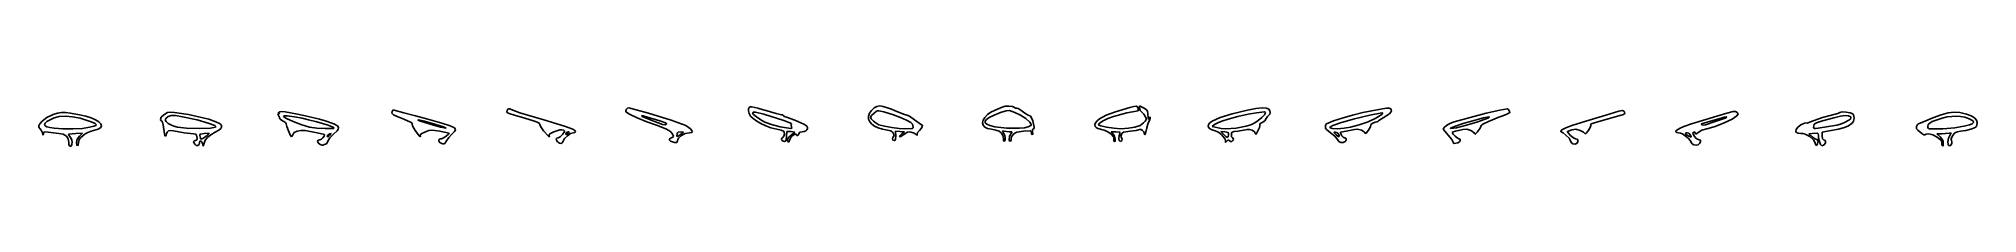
# Model space of a CAD drawing. Extents: x 11 to 695, y 9 to 24.
import ezdxf

# ---------------------------------------------------------------- set-up
doc = ezdxf.new("R2010")
doc.units = 0

msp = doc.modelspace()

# ---------------------------------------------------------------- linework, layer by layer
at = {"layer": 'Layer 1'}
for p, q in [((16.051399, 20.542265), (13.866954, 19.506376)), ((17.645619, 21.061444), (16.051399, 20.542265)), ((19.048116, 21.305853), (17.645619, 21.061444)), ((20.495658, 21.294939), (19.048116, 21.305853)), ((22.225014, 21.048149), (20.495658, 21.294939)), ((25.366502, 20.471709), (22.225014, 21.048149)), ((56.44448, 21.227713), (55.108554, 20.435522)), ((57.351356, 21.374816), (56.44448, 21.227713)), ((58.904445, 21.300694), (57.351356, 21.374816)), ((63.852818, 20.498168), (58.904445, 21.300694)), ((95.647994, 20.705248), (95.388658, 20.26088)), ((95.695266, 21.270752), (95.404974, 20.986104)), ((95.404974, 20.986104), (95.602838, 21.031921)), ((95.602838, 21.031921), (95.952441, 21.148514)), ((95.952441, 21.148514), (95.647994, 20.705248)), ((96.07464, 21.502565), (95.695266, 21.270752)), ((96.534481, 21.606552), (96.07464, 21.502565)), ((97.988323, 21.454196), (96.534481, 21.606552)), ((102.30562, 20.632929), (97.988323, 21.454196)), ((105.657011, 19.975703), (102.30562, 20.632929)), ((135.675597, 21.653516), (135.635683, 21.046192)), ((135.635683, 21.046192), (136.169618, 20.470783)), ((135.99636, 22.043203), (135.675597, 21.653516)), ((136.463703, 22.053213), (135.99636, 22.043203)), ((139.85778, 21.140929), (136.463703, 22.053213)), ((143.933424, 20.103409), (139.85778, 21.140929)), ((176.238717, 21.989713), (176.145704, 21.488702)), ((176.145704, 21.488702), (176.439183, 21.11403)), ((176.485512, 22.370261), (176.238717, 21.989713)), ((176.439183, 21.11403), (177.28736, 20.758011)), ((176.830634, 22.551777), (176.485512, 22.370261)), ((177.230458, 22.525197), (176.830634, 22.551777)), ((177.641362, 22.28146), (177.230458, 22.525197)), ((177.28736, 20.758011), (178.858446, 20.312959)), ((180.798725, 21.185026), (177.641362, 22.28146)), ((189.265397, 18.619625), (180.798725, 21.185026)), ((218.382282, 22.416927), (218.148214, 21.945748)), ((218.148214, 21.945748), (218.184021, 21.534629)), ((218.184021, 21.534629), (219.467284, 20.69084)), ((218.733798, 22.779583), (218.382282, 22.416927)), ((219.197596, 22.879772), (218.733798, 22.779583)), ((221.772126, 22.214433), (219.197596, 22.879772)), ((219.467284, 20.69084), (222.194842, 19.38727)), ((226.130698, 20.959601), (221.772126, 22.214433)), ((234.115828, 18.537031), (226.130698, 20.959601)), ((261.477598, 22.592037), (261.408498, 21.825671)), ((261.408498, 21.825671), (261.61158, 20.932345)), ((261.643801, 23.048047), (261.477598, 22.592037)), ((261.61158, 20.932345), (262.19376, 20.009625)), ((262.010833, 23.234242), (261.643801, 23.048047)), ((262.612353, 23.249086), (262.010833, 23.234242)), ((264.759889, 22.740777), (262.612353, 23.249086)), ((262.81961, 21.135638), (263.119141, 21.329886)), ((263.238313, 20.550484), (262.81961, 21.135638)), ((263.119141, 21.329886), (263.956437, 21.312468)), ((264.304717, 19.668037), (263.238313, 20.550484)), ((263.956437, 21.312468), (266.876557, 20.683376)), ((266.608446, 22.205613), (264.759889, 22.740777)), ((267.137613, 22.06803), (266.608446, 22.205613)), ((266.876557, 20.683376), (273.897368, 18.46943)), ((271.239407, 20.857516), (267.137613, 22.06803)), ((273.109439, 20.461126), (271.239407, 20.857516)), ((304.113564, 20.980811), (303.78703, 19.9465)), ((304.817125, 22.014055), (304.113564, 20.980811)), ((305.804683, 22.923252), (304.817125, 22.014055)), ((304.824093, 20.216078), (305.729409, 21.06861)), ((305.729409, 21.06861), (306.55976, 21.712722)), ((306.66921, 23.389536), (305.804683, 22.923252)), ((306.55976, 21.712722), (306.942533, 21.856376)), ((307.773758, 23.58815), (306.66921, 23.389536)), ((306.942533, 21.856376), (307.438001, 21.867784)), ((307.438001, 21.867784), (309.169921, 21.453926)), ((308.913363, 23.361314), (307.773758, 23.58815)), ((311.150196, 22.646586), (308.913363, 23.361314)), ((309.169921, 21.453926), (312.561308, 20.391276)), ((311.855752, 22.406697), (311.150196, 22.646586)), ((312.914086, 21.973838), (311.855752, 22.406697)), ((316.137507, 20.653258), (312.914086, 21.973838)), ((317.312522, 20.366934), (316.137507, 20.653258)), ((346.92214, 21.365206), (345.706708, 20.496079)), ((348.419428, 22.079671), (346.92214, 21.365206)), ((348.12073, 20.355315), (350.32853, 21.214572)), ((350.980596, 23.159172), (348.419428, 22.079671)), ((350.32853, 21.214572), (352.336636, 21.828692)), ((351.997672, 23.430618), (350.980596, 23.159172)), ((353.304036, 23.490298), (351.997672, 23.430618)), ((352.336636, 21.828692), (353.483556, 21.96643)), ((354.527917, 23.35002), (353.304036, 23.490298)), ((353.483556, 21.96643), (355.389263, 21.278865)), ((355.29754, 23.021589), (354.527917, 23.35002)), ((355.692564, 22.793341), (355.29754, 23.021589)), ((355.389263, 21.278865), (357.377371, 20.336761)), ((356.096583, 22.790519), (355.692564, 22.793341)), ((356.593911, 22.717803), (356.096583, 22.790519)), ((357.213478, 22.32203), (356.593911, 22.717803)), ((359.258532, 20.767117), (357.213478, 22.32203)), ((360.112056, 20.286209), (359.258532, 20.767117)), ((390.878024, 21.498293), (387.614265, 20.299868)), ((390.172468, 19.883981), (394.933604, 21.137931)), ((395.993305, 23.04205), (390.878024, 21.498293)), ((394.933604, 21.137931), (398.879029, 21.872238)), ((397.374949, 23.406899), (395.993305, 23.04205)), ((398.246145, 23.475349), (397.374949, 23.406899)), ((398.7247, 23.232252), (398.246145, 23.475349)), ((398.928418, 22.662461), (398.7247, 23.232252)), ((398.879029, 21.872238), (398.928418, 22.662461)), ((400.755808, 22.889297), (399.344696, 23.624839)), ((399.344696, 23.624839), (399.344696, 22.756652)), ((399.344696, 22.756652), (399.575236, 21.973838)), ((399.575236, 21.973838), (400.19101, 21.333899)), ((400.19101, 21.333899), (400.918571, 20.628607)), ((401.76343, 22.250725), (400.755808, 22.889297)), ((400.918571, 20.628607), (401.479708, 19.71112)), ((402.204314, 21.748413), (401.76343, 22.250725)), ((402.320378, 20.813904), (402.204314, 21.748413)), ((402.484067, 19.402792), (402.320378, 20.813904)), ((432.062844, 20.767244), (427.905823, 19.454518)), ((437.44472, 22.07438), (432.062844, 20.767244)), ((434.111321, 19.848703), (437.756609, 20.666134)), ((440.378808, 22.629305), (437.44472, 22.07438)), ((437.756609, 20.666134), (440.619722, 21.144104)), ((442.622795, 22.872849), (440.378808, 22.629305)), ((440.619722, 21.144104), (443.53014, 21.472541)), ((444.180189, 22.805176), (442.622795, 22.872849)), ((443.794724, 21.179029), (443.438192, 20.448966)), ((443.53014, 21.472541), (443.717069, 21.405689)), ((443.717069, 21.405689), (443.794724, 21.179029)), ((445.054494, 22.426452), (444.180189, 22.805176)), ((445.012866, 20.32707), (445.40181, 20.672313)), ((445.425369, 21.854395), (445.054494, 22.426452)), ((445.40181, 20.672313), (445.540225, 21.225552)), ((445.540225, 21.225552), (445.425369, 21.854395)), ((478.241826, 21.232734), (474.564065, 20.330554)), ((481.365581, 21.848602), (478.241826, 21.232734)), ((480.660025, 20.30802), (484.925905, 21.090482)), ((485.06975, 22.549572), (481.365581, 21.848602)), ((484.893361, 20.597651), (482.809694, 19.305602)), ((485.298405, 20.993325), (484.893361, 20.597651)), ((484.925905, 21.090482), (485.298405, 20.993325)), ((486.499443, 22.822473), (485.06975, 22.549572)), ((485.334333, 19.407731), (487.623113, 20.805349)), ((487.487117, 22.807144), (486.499443, 22.822473)), ((488.059858, 22.497928), (487.487117, 22.807144)), ((487.623113, 20.805349), (488.102588, 21.352618)), ((488.244752, 21.889171), (488.059858, 22.497928)), ((488.102588, 21.352618), (488.244752, 21.889171)), ((521.758662, 20.959249), (516.026108, 19.537377)), ((526.521165, 22.029224), (521.758662, 20.959249)), ((529.101119, 22.500403), (526.521165, 22.029224)), ((527.555863, 20.108348), (529.019892, 20.626932)), ((529.019892, 20.626932), (529.985754, 21.179206)), ((529.567976, 22.327129), (529.101119, 22.500403)), ((529.8782, 21.861655), (529.567976, 22.327129)), ((530.040307, 21.467017), (529.8782, 21.861655)), ((529.985754, 21.179206), (530.040307, 21.467017)), ((568.501747, 21.679974), (563.915633, 20.27874)), ((569.740439, 21.9674), (568.501747, 21.679974)), ((570.069801, 21.868986), (569.740439, 21.9674)), ((570.342543, 21.603421), (570.069801, 21.868986)), ((570.114042, 20.507053), (570.545743, 20.776951)), ((570.613112, 21.131382), (570.342543, 21.603421)), ((570.545743, 20.776951), (570.613112, 21.131382)), ((606.601771, 21.000876), (603.073991, 19.928431)), ((608.894828, 21.606243), (606.601771, 21.000876)), ((609.666221, 21.565233), (608.894828, 21.606243)), ((610.282304, 21.285568), (609.666221, 21.565233)), ((610.105915, 20.08189), (610.577888, 20.782022)), ((610.521195, 21.025411), (610.282304, 21.285568)), ((610.577888, 20.782022), (610.521195, 21.025411)), ((645.762246, 20.95431), (640.411177, 19.466072)), ((646.521071, 21.280629), (645.762246, 20.95431)), ((647.310318, 21.445547), (646.521071, 21.280629)), ((648.705958, 21.385537), (647.310318, 21.445547)), ((650.139631, 21.158243), (648.705958, 21.385537)), ((651.04298, 20.821312), (650.139631, 21.158243)), ((651.480507, 20.116991), (651.04298, 20.821312)), ((684.742815, 21.10499), (682.272652, 20.437843)), ((686.821195, 21.357799), (684.742815, 21.10499)), ((688.847188, 21.204606), (686.821195, 21.357799)), ((691.160188, 20.653743), (688.847188, 21.204606)), ((692.834164, 20.052482), (691.160188, 20.653743)), ((11.422974, 17.285964), (11.016728, 16.561121)), ((11.016728, 16.561121), (11.025349, 16.024331)), ((11.025349, 16.024331), (11.433888, 15.628067)), ((12.259035, 18.246386), (11.422974, 17.285964)), ((11.433888, 15.628067), (11.889015, 15.066048)), ((11.889015, 15.066048), (12.284083, 14.111122)), ((13.866954, 19.506376), (12.259035, 18.246386)), ((12.284083, 14.111122), (12.569039, 13.309963)), ((12.569039, 13.309963), (12.668258, 13.70578)), ((12.668258, 13.70578), (12.725199, 14.160307)), ((12.725199, 14.160307), (12.939897, 14.381041)), ((12.939897, 14.381041), (14.375703, 14.309383)), ((13.034927, 17.024142), (13.256373, 17.52557)), ((13.2407, 16.587587), (13.034927, 17.024142)), ((13.873706, 16.216793), (13.2407, 16.587587)), ((13.256373, 17.52557), (13.905026, 18.090981)), ((14.933956, 15.91265), (13.873706, 16.216793)), ((13.905026, 18.090981), (16.483905, 19.4102)), ((14.375703, 14.309383), (18.046359, 13.891341)), ((16.421463, 15.676045), (14.933956, 15.91265)), ((19.565062, 15.465993), (16.421463, 15.676045)), ((16.483905, 19.4102), (18.228513, 19.861436)), ((18.046359, 13.891341), (19.659001, 13.562492)), ((18.228513, 19.861436), (20.425758, 19.982406)), ((23.143075, 15.467245), (19.565062, 15.465993)), ((20.425758, 19.982406), (22.926083, 19.775822)), ((21.550855, 13.549852), (24.098971, 13.810908)), ((22.926083, 19.775822), (25.579933, 19.244395)), ((26.486864, 15.660914), (23.143075, 15.467245)), ((24.098971, 13.810908), (26.502094, 13.932264)), ((27.579532, 19.974888), (25.366502, 20.471709)), ((26.502094, 13.932264), (25.421888, 12.897213)), ((25.579933, 19.244395), (29.506043, 17.956138)), ((28.927796, 16.028118), (26.486864, 15.660914)), ((27.357228, 13.668738), (28.277185, 14.232786)), ((29.485962, 19.369592), (27.579532, 19.974888)), ((28.277185, 14.232786), (29.473896, 14.619828)), ((30.427102, 16.378073), (28.927796, 16.028118)), ((29.473896, 14.619828), (32.014603, 15.360309)), ((31.041663, 18.689758), (29.485962, 19.369592)), ((29.506043, 17.956138), (30.869833, 17.332647)), ((31.11233, 16.620211), (30.427102, 16.378073)), ((30.869833, 17.332647), (31.397242, 16.899127)), ((32.202502, 17.969323), (31.041663, 18.689758)), ((31.397242, 16.899127), (31.11233, 16.620211)), ((32.014603, 15.360309), (32.87453, 15.903779)), ((32.924347, 17.242223), (32.202502, 17.969323)), ((32.87453, 15.903779), (33.163067, 16.542396)), ((33.163067, 16.542396), (32.924347, 17.242223)), ((54.225859, 19.550033), (53.932657, 18.764754)), ((53.932657, 18.764754), (54.049696, 18.470166)), ((54.049696, 18.470166), (54.365206, 18.273197)), ((55.108554, 20.435522), (54.225859, 19.550033)), ((54.365206, 18.273197), (54.678341, 17.822258)), ((54.678341, 17.822258), (54.882732, 16.920999)), ((54.882732, 16.920999), (55.326482, 13.692771)), ((55.326482, 13.692771), (55.539908, 13.012224)), ((55.557905, 18.669719), (55.807716, 19.167136)), ((55.984105, 18.045302), (55.557905, 18.669719)), ((55.807716, 19.167136), (56.701986, 19.895728)), ((56.717243, 17.405916), (55.984105, 18.045302)), ((55.994732, 13.2107), (56.091702, 13.694138)), ((56.091702, 13.694138), (56.294423, 14.323902)), ((56.294423, 14.323902), (56.842193, 14.748415)), ((56.701986, 19.895728), (57.733972, 20.211932)), ((57.600726, 16.874156), (56.717243, 17.405916)), ((56.842193, 14.748415), (57.644427, 14.927131)), ((58.661307, 16.444444), (57.600726, 16.874156)), ((57.644427, 14.927131), (58.610537, 14.8195)), ((57.733972, 20.211932), (59.284938, 20.153818)), ((58.610537, 14.8195), (62.289703, 14.115355)), ((59.925737, 16.111197), (58.661307, 16.444444)), ((59.284938, 20.153818), (61.73615, 19.759451)), ((63.173153, 15.711775), (59.925737, 16.111197)), ((61.73615, 19.759451), (66.868717, 18.720652)), ((62.289703, 14.115355), (65.569083, 13.758344)), ((67.556987, 15.631242), (63.173153, 15.711775)), ((68.491805, 19.531071), (63.852818, 20.498168)), ((65.569083, 13.758344), (66.391938, 13.630197)), ((66.868717, 18.720652), (70.821242, 17.541888)), ((71.604475, 15.761605), (67.556987, 15.631242)), ((68.058858, 13.630859), (69.379085, 13.826077)), ((70.971525, 18.859514), (68.491805, 19.531071)), ((69.379085, 13.826077), (71.084767, 13.934733)), ((71.084767, 13.934733), (70.379211, 13.16603)), ((70.821242, 17.541888), (73.103914, 16.639206)), ((73.537434, 17.99077), (70.971525, 18.859514)), ((73.409221, 16.071686), (71.604475, 15.761605)), ((71.732936, 13.378529), (73.29598, 14.319967)), ((73.103914, 16.639206), (73.512031, 16.318408)), ((73.29598, 14.319967), (74.535862, 15.062564)), ((73.512031, 16.318408), (73.409221, 16.071686)), ((74.990637, 17.244628), (73.537434, 17.99077)), ((74.535862, 15.062564), (75.210858, 15.62207)), ((75.350906, 16.878621), (74.990637, 17.244628)), ((75.210858, 15.62207), (75.440644, 16.082906)), ((75.494117, 16.496568), (75.350906, 16.878621)), ((75.440644, 16.082906), (75.494117, 16.496568)), ((95.388658, 20.26088), (95.559799, 20.108348)), ((95.559799, 20.108348), (95.839332, 19.902458)), ((95.839332, 19.902458), (95.955616, 19.407378)), ((95.955616, 19.407378), (96.033382, 19.067477)), ((96.033382, 19.067477), (96.267384, 18.750858)), ((96.267384, 18.750858), (97.208331, 18.183238)), ((97.208331, 18.183238), (98.064567, 17.681059)), ((97.366728, 19.966884), (97.712351, 20.095571)), ((97.638494, 19.638958), (97.366728, 19.966884)), ((98.380391, 19.174925), (97.638494, 19.638958)), ((97.712351, 20.095571), (98.615121, 20.089386)), ((98.064567, 17.681059), (98.364384, 17.208513)), ((98.364384, 17.208513), (98.555088, 16.271143)), ((100.834183, 18.023298), (98.380391, 19.174925)), ((98.555088, 16.271143), (99.115316, 14.747225)), ((98.615121, 20.089386), (101.287503, 19.722409)), ((99.115316, 14.747225), (99.762129, 13.326825)), ((100.645094, 13.410152), (100.836356, 13.813226)), ((103.847304, 16.881526), (100.834183, 18.023298)), ((100.836356, 13.813226), (101.173081, 14.166778)), ((101.173081, 14.166778), (102.195641, 14.696689)), ((101.287503, 19.722409), (103.893121, 19.224639)), ((102.195641, 14.696689), (103.538215, 14.942636)), ((103.538215, 14.942636), (105.026244, 14.84737)), ((106.538956, 16.119134), (103.847304, 16.881526)), ((103.893121, 19.224639), (106.186178, 18.708878)), ((105.026244, 14.84737), (109.272985, 14.086075)), ((110.066736, 18.873625), (105.657011, 19.975703)), ((106.186178, 18.708878), (109.162213, 17.955344)), ((109.161408, 15.756396), (106.538956, 16.119134)), ((112.080657, 15.563818), (109.161408, 15.756396)), ((109.162213, 17.955344), (113.117119, 16.762513)), ((109.272985, 14.086075), (111.830626, 13.542091)), ((112.042293, 18.364566), (110.066736, 18.873625)), ((115.1291, 17.308702), (112.042293, 18.364566)), ((114.39917, 15.572786), (112.080657, 15.563818)), ((113.117119, 16.762513), (114.559518, 16.201552)), ((113.124042, 13.365349), (113.702466, 13.706838)), ((114.232162, 13.815185), (113.594516, 13.17873)), ((113.702466, 13.706838), (114.232162, 13.815185)), ((115.05267, 15.662658), (114.39917, 15.572786)), ((114.559518, 16.201552), (115.219411, 15.814687)), ((115.010214, 13.581955), (116.324191, 14.820889)), ((115.219411, 15.814687), (115.05267, 15.662658)), ((116.380525, 16.586102), (115.1291, 17.308702)), ((116.324191, 14.820889), (116.659144, 15.332869)), ((116.686922, 16.203206), (116.380525, 16.586102)), ((116.659144, 15.332869), (116.779925, 15.789552)), ((116.779925, 15.789552), (116.686922, 16.203206)), ((136.169618, 20.470783), (137.48639, 19.784977)), ((137.48639, 19.784977), (139.794985, 18.846461)), ((139.794985, 18.846461), (142.134565, 17.822832)), ((142.134565, 17.822832), (142.730523, 17.461515)), ((142.831346, 17.259313), (142.729569, 17.019413)), ((142.729569, 17.019413), (142.852159, 16.55164)), ((142.730523, 17.461515), (142.831346, 17.259313)), ((142.852159, 16.55164), (143.794782, 14.872417)), ((143.794782, 14.872417), (145.329455, 12.853468)), ((148.343149, 18.904317), (143.933424, 20.103409)), ((144.81409, 18.583774), (145.065224, 18.665045)), ((145.344536, 18.283427), (144.81409, 18.583774)), ((145.065224, 18.665045), (147.133826, 18.204758)), ((150.283428, 16.762601), (145.344536, 18.283427)), ((145.647578, 13.411999), (145.971996, 13.707412)), ((145.971996, 13.707412), (147.410051, 14.414158)), ((147.133826, 18.204758), (150.812595, 17.118202)), ((147.410051, 14.414158), (148.60265, 14.854387)), ((153.209562, 17.537203), (148.343149, 18.904317)), ((148.60265, 14.854387), (149.554677, 15.027154)), ((149.554677, 15.027154), (150.719296, 14.953661)), ((152.752521, 16.10079), (150.283428, 16.762601)), ((150.719296, 14.953661), (152.549674, 14.655106)), ((150.812595, 17.118202), (153.770683, 16.19679)), ((152.549674, 14.655106), (155.827687, 13.976008)), ((154.792284, 15.679926), (152.752521, 16.10079)), ((156.172131, 16.561871), (153.209562, 17.537203)), ((153.770683, 16.19679), (154.574129, 15.869483)), ((154.574129, 15.869483), (154.792284, 15.679926)), ((155.827687, 13.976008), (155.602692, 13.554025)), ((157.645558, 15.81752), (156.172131, 16.561871)), ((156.741382, 13.586894), (157.66178, 14.536572)), ((157.953437, 15.481713), (157.645558, 15.81752)), ((157.66178, 14.536572), (158.044544, 15.14335)), ((158.044544, 15.14335), (157.953437, 15.481713)), ((178.858446, 20.312959), (182.562615, 19.239103)), ((182.562615, 19.239103), (185.967628, 18.14408)), ((185.967628, 18.14408), (187.40317, 17.564069)), ((187.40317, 17.564069), (187.733723, 17.304441)), ((187.733723, 17.304441), (187.791491, 17.073752)), ((187.791491, 17.073752), (188.105639, 16.209446)), ((188.105639, 16.209446), (189.099239, 14.753531)), ((189.099239, 14.753531), (190.807213, 12.863038)), ((196.497346, 16.394654), (189.265397, 18.619625)), ((191.109346, 13.435519), (191.35252, 13.730563)), ((191.35252, 13.730563), (192.689107, 14.427211)), ((192.689107, 14.427211), (194.830161, 15.116098)), ((194.830161, 15.116098), (195.587041, 15.135534)), ((195.587041, 15.135534), (196.280388, 14.959906)), ((196.544795, 14.564045), (195.868343, 13.548794)), ((196.280388, 14.959906), (196.520508, 14.806343)), ((199.420156, 15.373141), (196.497346, 16.394654)), ((196.520508, 14.806343), (196.544795, 14.564045)), ((196.987928, 13.561009), (197.075196, 13.934733)), ((197.782516, 13.934733), (197.062849, 13.405566)), ((197.075196, 13.934733), (197.370472, 14.308457)), ((197.370472, 14.308457), (197.794863, 14.4639)), ((197.532353, 13.013409), (198.670751, 13.793164)), ((198.128944, 14.371428), (197.782516, 13.934733)), ((197.794863, 14.4639), (198.128944, 14.371428)), ((198.670751, 13.793164), (199.634954, 14.111122)), ((200.140016, 14.943827), (199.420156, 15.373141)), ((199.634954, 14.111122), (200.159623, 14.243811)), ((200.377904, 14.563031), (200.140016, 14.943827)), ((200.159623, 14.243811), (200.377904, 14.563031)), ((222.194842, 19.38727), (225.614418, 17.958287)), ((223.961665, 19.813398), (223.634, 20.105482)), ((223.634, 20.105482), (224.287014, 20.055922)), ((225.336947, 19.229578), (223.961665, 19.813398)), ((224.287014, 20.055922), (225.853767, 19.614812)), ((228.070977, 18.139141), (225.336947, 19.229578)), ((225.614418, 17.958287), (228.973736, 16.73826)), ((225.853767, 19.614812), (230.099803, 18.328583)), ((231.100017, 17.02498), (228.070977, 18.139141)), ((228.973736, 16.73826), (232.305151, 15.491586)), ((230.099803, 18.328583), (232.166685, 17.613149)), ((231.992204, 16.914979), (231.100017, 17.02498)), ((232.474352, 17.101974), (231.992204, 16.914979)), ((232.166685, 17.613149), (232.509878, 17.347805)), ((232.305151, 15.491586), (233.31183, 14.947112)), ((232.509878, 17.347805), (232.474352, 17.101974)), ((233.31183, 14.947112), (233.980008, 14.408161)), ((233.980008, 14.408161), (234.642509, 13.582506)), ((239.359873, 16.686754), (234.115828, 18.537031)), ((236.125654, 13.056663), (236.244843, 13.704369)), ((236.244843, 13.704369), (236.39371, 14.09318)), ((236.39371, 14.09318), (236.62139, 14.320628)), ((236.62139, 14.320628), (237.501438, 14.394756)), ((238.549189, 14.287511), (237.427355, 13.462716)), ((237.501438, 14.394756), (238.549189, 14.287511)), ((237.781677, 13.131149), (239.143306, 13.834406)), ((239.143306, 13.834406), (240.571313, 14.111122)), ((240.969158, 15.530612), (239.359873, 16.686754)), ((240.571313, 14.111122), (241.335165, 14.219116)), ((241.468174, 14.951715), (240.969158, 15.530612)), ((241.335165, 14.219116), (241.65293, 14.478717)), ((241.65293, 14.478717), (241.468174, 14.951715)), ((262.19376, 20.009625), (263.114441, 19.083945)), ((263.114441, 19.083945), (264.333028, 18.181739)), ((265.734262, 18.69927), (264.304717, 19.668037)), ((264.333028, 18.181739), (265.808921, 17.32944)), ((267.242388, 17.855155), (265.734262, 18.69927)), ((265.808921, 17.32944), (267.501525, 16.553481)), ((269.598239, 16.99323), (267.242388, 17.855155)), ((267.501525, 16.553481), (269.370243, 15.880297)), ((269.370243, 15.880297), (271.374476, 15.33632)), ((272.595441, 16.227084), (269.598239, 16.99323)), ((271.374476, 15.33632), (272.912522, 14.963599)), ((276.397021, 15.560819), (272.595441, 16.227084)), ((272.912522, 14.963599), (273.728917, 14.656958)), ((273.565933, 20.370418), (273.109439, 20.461126)), ((273.755728, 20.152445), (273.565933, 20.370418)), ((273.728917, 14.656958), (274.051598, 14.27954)), ((274.068245, 19.872031), (273.755728, 20.152445)), ((273.897368, 18.46943), (275.978692, 17.633886)), ((274.108506, 13.694491), (273.956767, 12.911148)), ((274.051598, 14.27954), (274.108506, 13.694491)), ((274.819706, 19.631039), (274.068245, 19.872031)), ((274.814062, 12.838299), (274.993273, 14.525636)), ((277.730125, 18.557536), (274.819706, 19.631039)), ((274.993273, 14.525636), (275.499025, 14.590459)), ((275.499025, 14.590459), (276.463299, 14.494944)), ((275.978692, 17.633886), (276.494644, 17.344598)), ((276.777961, 15.709708), (276.397021, 15.560819)), ((276.597002, 17.164063), (276.437105, 16.743948)), ((276.437105, 16.743948), (276.60688, 16.173815)), ((277.754467, 14.285042), (276.460477, 13.298321)), ((276.463299, 14.494944), (277.754467, 14.285042)), ((276.494644, 17.344598), (276.597002, 17.164063)), ((276.60688, 16.173815), (276.777961, 15.709708)), ((280.899482, 17.157007), (277.730125, 18.557536)), ((278.953735, 13.288378), (279.149704, 13.758344)), ((279.149704, 13.758344), (279.529866, 14.298844)), ((279.529866, 14.298844), (280.354793, 14.4639)), ((280.354793, 14.4639), (281.09235, 14.545616)), ((281.548905, 16.803266), (280.899482, 17.157007)), ((281.09235, 14.545616), (281.652355, 14.768116)), ((281.979601, 16.386463), (281.548905, 16.803266)), ((281.652355, 14.768116), (282.027945, 15.097425)), ((282.19843, 15.940572), (281.979601, 16.386463)), ((282.027945, 15.097425), (282.212258, 15.499568)), ((282.212258, 15.499568), (282.19843, 15.940572)), ((303.78703, 19.9465), (303.819759, 18.941012)), ((303.819759, 18.941012), (304.193987, 17.994238)), ((304.193987, 17.994238), (304.891949, 17.136065)), ((304.447414, 19.610931), (304.824093, 20.216078)), ((304.750505, 18.978742), (304.447414, 19.610931)), ((305.506365, 18.188001), (304.750505, 18.978742)), ((304.891949, 17.136065), (305.895882, 16.396385)), ((306.484872, 17.442504), (305.506365, 18.188001)), ((305.895882, 16.396385), (307.18802, 15.805086)), ((307.455905, 16.946046), (306.484872, 17.442504)), ((307.18802, 15.805086), (308.7506, 15.392059)), ((309.45179, 16.417882), (307.455905, 16.946046)), ((308.7506, 15.392059), (311.708952, 14.72306)), ((311.974197, 15.962413), (309.45179, 16.417882)), ((311.708952, 14.72306), (312.235314, 14.367674)), ((314.603628, 15.642807), (311.974197, 15.962413)), ((312.235314, 14.367674), (312.547197, 13.824666)), ((312.547197, 13.824666), (312.779501, 13.085773)), ((312.561308, 20.391276), (315.012365, 19.520151)), ((313.366347, 13.067605), (313.289442, 14.643464)), ((313.289442, 14.643464), (314.867771, 14.517875)), ((316.920586, 15.522234), (314.603628, 15.642807)), ((314.867771, 14.517875), (316.446099, 14.392639)), ((315.545457, 13.683908), (314.940707, 13.089918)), ((315.012365, 19.520151), (317.160475, 18.582451)), ((316.446099, 14.392639), (315.545457, 13.683908)), ((316.19986, 13.443313), (317.524939, 14.3059)), ((319.161961, 15.621365), (316.920586, 15.522234)), ((317.160475, 18.582451), (318.684696, 17.734246)), ((318.236095, 19.908499), (317.312522, 20.366934)), ((317.524939, 14.3059), (318.104018, 14.407274)), ((318.104018, 14.407274), (318.793131, 14.346425)), ((319.944952, 18.691239), (318.236095, 19.908499)), ((318.684696, 17.734246), (319.26409, 17.131607)), ((318.793131, 14.346425), (319.829946, 14.016842)), ((319.491345, 15.79072), (319.161961, 15.621365)), ((319.26409, 17.131607), (319.478226, 16.080329)), ((319.478226, 16.080329), (319.491345, 15.79072)), ((319.829946, 14.016842), (320.565135, 13.509988)), ((322.502592, 16.933346), (319.944952, 18.691239)), ((320.897805, 13.47718), (321.029876, 14.149487)), ((321.029876, 14.149487), (321.751175, 14.953556)), ((321.751175, 14.953556), (322.370036, 15.60684)), ((322.370036, 15.60684), (322.737542, 16.249177)), ((322.799719, 16.738651), (322.502592, 16.933346)), ((322.737542, 16.249177), (322.799719, 16.738651)), ((344.226749, 18.552818), (344.014891, 17.608172)), ((344.014891, 17.608172), (344.190226, 16.767844)), ((344.190226, 16.767844), (344.779088, 16.096575)), ((344.799467, 19.537034), (344.226749, 18.552818)), ((344.779088, 16.096575), (345.807812, 15.659112)), ((345.706708, 20.496079), (344.799467, 19.537034)), ((344.928072, 18.15925), (345.390685, 18.769875)), ((344.973856, 17.613976), (344.928072, 18.15925)), ((345.515007, 17.097741), (344.973856, 17.613976)), ((345.390685, 18.769875), (346.374727, 19.482167)), ((346.621822, 16.634306), (345.515007, 17.097741)), ((345.807812, 15.659112), (347.133552, 15.338437)), ((346.374727, 19.482167), (348.12073, 20.355315)), ((348.300183, 16.247568), (346.621822, 16.634306)), ((347.133552, 15.338437), (348.707647, 15.000475)), ((352.637638, 15.750217), (348.300183, 16.247568)), ((348.707647, 15.000475), (349.837943, 14.610617)), ((349.837943, 14.610617), (350.664463, 13.981344)), ((350.664463, 13.981344), (351.174475, 13.126976)), ((351.456141, 14.018341), (351.016403, 14.792513)), ((351.016403, 14.792513), (351.484716, 14.71155)), ((351.860954, 13.176012), (351.456141, 14.018341)), ((351.484716, 14.71155), (353.390775, 14.4639)), ((357.059562, 15.697763), (352.637638, 15.750217)), ((353.390775, 14.4639), (354.378907, 14.371119)), ((354.099154, 13.846539), (353.530167, 12.867006)), ((354.371057, 14.185889), (354.099154, 13.846539)), ((354.378907, 14.371119), (354.371057, 14.185889)), ((354.84669, 13.533272), (355.425632, 13.989447)), ((355.425632, 13.989447), (356.123835, 14.297918)), ((356.123835, 14.297918), (358.510642, 14.667806)), ((358.843509, 15.867146), (357.059562, 15.697763)), ((357.377371, 20.336761), (359.270923, 19.086086)), ((358.510642, 14.667806), (360.865612, 14.775227)), ((360.098143, 16.182282), (358.843509, 15.867146)), ((359.270923, 19.086086), (360.687498, 17.817816)), ((361.244672, 16.822926), (360.098143, 16.182282)), ((360.687636, 20.108348), (360.112056, 20.286209)), ((360.687498, 17.817816), (361.097411, 17.268012)), ((360.947727, 19.984385), (360.687636, 20.108348)), ((360.865612, 14.775227), (361.187963, 14.579104)), ((361.220815, 19.625439), (360.947727, 19.984385)), ((361.097411, 17.268012), (361.244672, 16.822926)), ((361.187963, 14.579104), (361.244672, 14.159805)), ((361.760081, 18.280252), (361.220815, 19.625439)), ((361.244672, 14.159805), (361.330353, 13.627111)), ((361.536419, 13.405566), (361.696713, 13.716452)), ((361.66805, 15.231324), (361.910364, 15.522234)), ((361.672592, 14.4639), (361.66805, 15.231324)), ((361.696713, 13.716452), (361.672592, 14.4639)), ((362.274828, 16.086458), (361.760081, 18.280252)), ((361.910364, 15.522234), (362.199967, 15.64763)), ((362.199967, 15.64763), (362.274828, 16.086458)), ((383.889745, 17.63129), (383.645644, 16.981353)), ((383.645644, 16.981353), (383.711692, 16.36361)), ((383.711692, 16.36361), (384.056339, 15.96728)), ((384.426328, 18.300764), (383.889745, 17.63129)), ((384.056339, 15.96728), (384.745375, 15.582956)), ((385.237721, 18.977121), (384.426328, 18.300764)), ((384.745375, 15.582956), (386.877874, 14.972959)), ((384.880798, 16.966507), (385.332872, 17.5382)), ((385.098467, 16.747857), (384.880798, 16.966507)), ((385.697562, 16.51079), (385.098467, 16.747857)), ((387.614265, 20.299868), (385.237721, 18.977121)), ((385.332872, 17.5382), (386.527301, 18.304197)), ((387.71656, 16.040421), (385.697562, 16.51079)), ((386.527301, 18.304197), (388.221396, 19.130717)), ((386.877874, 14.972959), (388.220525, 14.486511)), ((390.290853, 15.673438), (387.71656, 16.040421)), ((388.220525, 14.486511), (389.397415, 13.645455)), ((388.221396, 19.130717), (390.172468, 19.883981)), ((390.111085, 13.647572), (389.343792, 14.4639)), ((389.343792, 14.4639), (391.030777, 14.4639)), ((392.7735, 15.527878), (390.290853, 15.673438)), ((391.030777, 14.4639), (392.380285, 14.357626)), ((392.444711, 13.846539), (392.210218, 13.013271)), ((392.380285, 14.357626), (392.531809, 14.170708)), ((392.531809, 14.170708), (392.444711, 13.846539)), ((395.517523, 15.663659), (392.7735, 15.527878)), ((393.016211, 13.488116), (393.31545, 13.97888)), ((393.31545, 13.97888), (393.795366, 14.28341)), ((393.795366, 14.28341), (396.121011, 14.639231)), ((397.798161, 16.055061), (395.517523, 15.663659)), ((396.121011, 14.639231), (398.192347, 14.905931)), ((399.587005, 16.694841), (397.798161, 16.055061)), ((398.192347, 14.905931), (399.38844, 15.194856)), ((399.38844, 15.194856), (399.92264, 15.2323)), ((400.855644, 17.575755), (399.587005, 16.694841)), ((399.92264, 15.2323), (400.483596, 14.920792)), ((400.483596, 14.920792), (400.929656, 14.38022)), ((401.429901, 18.188508), (400.855644, 17.575755)), ((400.929656, 14.38022), (401.119169, 13.730475)), ((401.119169, 13.730475), (401.229903, 13.418514)), ((401.229903, 13.418514), (401.471109, 13.818978)), ((401.694462, 18.642908), (401.429901, 18.188508)), ((401.471109, 13.818978), (401.989473, 15.878893)), ((401.479708, 19.71112), (401.695631, 19.097573)), ((401.695631, 19.097573), (401.694462, 18.642908)), ((401.989473, 15.878893), (402.30199, 17.160888)), ((402.30199, 17.160888), (402.724309, 18.019549)), ((402.602469, 18.762279), (402.484067, 19.402792)), ((402.872476, 19.226403), (402.602469, 18.762279)), ((402.724309, 18.019549), (403.070781, 18.611908)), ((403.136398, 19.737358), (402.872476, 19.226403)), ((403.070781, 18.611908), (403.20056, 19.254272)), ((403.20056, 19.254272), (403.136398, 19.737358)), ((423.709661, 16.976738), (423.612025, 16.35447)), ((423.612025, 16.35447), (423.951447, 15.773677)), ((424.209333, 17.564877), (423.709661, 16.976738)), ((423.951447, 15.773677), (424.673126, 15.289323)), ((425.084487, 18.177313), (424.209333, 17.564877)), ((424.673126, 15.289323), (425.72226, 14.956378)), ((425.00859, 16.333976), (425.84679, 16.978502)), ((426.620433, 15.927929), (425.00859, 16.333976)), ((427.905823, 19.454518), (425.084487, 18.177313)), ((425.72226, 14.956378), (427.023746, 14.420029)), ((425.84679, 16.978502), (426.9845, 17.631141)), ((428.147529, 15.649105), (426.620433, 15.927929)), ((426.9845, 17.631141), (428.395612, 18.154311)), ((427.023746, 14.420029), (428.309622, 13.469904)), ((429.231343, 13.355472), (428.096103, 14.503764)), ((428.096103, 14.503764), (429.507215, 14.395814)), ((429.842883, 15.523496), (428.147529, 15.649105)), ((428.395612, 18.154311), (430.664206, 18.931525)), ((429.507215, 14.395814), (430.673279, 14.163818)), ((433.486815, 15.701313), (429.842883, 15.523496)), ((430.664206, 18.931525), (434.111321, 19.848703)), ((430.673279, 14.163818), (430.821319, 13.883994)), ((430.821319, 13.883994), (430.79556, 13.405566)), ((431.800272, 13.377344), (431.843432, 13.969862)), ((431.843432, 13.969862), (432.113803, 14.305106)), ((432.113803, 14.305106), (432.822722, 14.496879)), ((432.822722, 14.496879), (434.181523, 14.658986)), ((437.049124, 16.400161), (433.486815, 15.701313)), ((434.181523, 14.658986), (437.386159, 15.218492)), ((438.642448, 16.925841), (437.049124, 16.400161)), ((437.386159, 15.218492), (438.219966, 15.271541)), ((438.219966, 15.271541), (439.150975, 14.974546)), ((440.026702, 17.558821), (438.642448, 16.925841)), ((439.150975, 14.974546), (439.946848, 14.439426)), ((439.946848, 14.439426), (440.375247, 13.7781)), ((441.31212, 18.40636), (440.026702, 17.558821)), ((440.375247, 13.7781), (440.45912, 13.607862)), ((440.578447, 13.636988), (440.917114, 14.287511)), ((440.917114, 14.287511), (441.69005, 15.97767)), ((442.529971, 19.447242), (441.31212, 18.40636)), ((441.69005, 15.97767), (441.8828, 16.528666)), ((441.833984, 16.966154), (441.996174, 17.338159)), ((441.8828, 16.528666), (441.833984, 16.966154)), ((441.996174, 17.338159), (442.695468, 17.73133)), ((443.438192, 20.448966), (442.529971, 19.447242)), ((442.695468, 17.73133), (443.579838, 18.295334)), ((443.579838, 18.295334), (444.122102, 19.128683)), ((444.122102, 19.128683), (444.525812, 19.888744)), ((444.525812, 19.888744), (445.012866, 20.32707)), ((465.044235, 16.790708), (464.961404, 16.252484)), ((464.961404, 16.252484), (465.044616, 15.73701)), ((465.424822, 17.216318), (465.044235, 16.790708)), ((465.044616, 15.73701), (465.337642, 15.256063)), ((465.337642, 15.256063), (466.813488, 14.094541)), ((467.871822, 18.282016), (465.424822, 17.216318)), ((466.571483, 15.838323), (466.751189, 16.167956)), ((467.438765, 15.580134), (466.571483, 15.838323)), ((466.751189, 16.167956), (467.554907, 16.617676)), ((466.813488, 14.094541), (468.277032, 12.910707)), ((469.260004, 15.541284), (467.438765, 15.580134)), ((467.554907, 16.617676), (470.68999, 17.768107)), ((470.913623, 19.295751), (467.871822, 18.282016)), ((468.011214, 14.180972), (468.100186, 14.29633)), ((468.809154, 13.33113), (468.011214, 14.180972)), ((468.100186, 14.29633), (468.484598, 14.294214)), ((468.484598, 14.294214), (469.119731, 14.106271)), ((469.119731, 14.106271), (469.570449, 13.73365)), ((471.555641, 15.706957), (469.260004, 15.541284)), ((469.570449, 13.73365), (469.895302, 13.062247)), ((470.253074, 14.278692), (472.281547, 14.639583)), ((470.410005, 13.691151), (470.253074, 14.278692)), ((470.793883, 13.058962), (470.410005, 13.691151)), ((470.68999, 17.768107), (475.287955, 19.07107)), ((474.564065, 20.330554), (470.913623, 19.295751)), ((473.846118, 16.062337), (471.555641, 15.706957)), ((472.281547, 14.639583), (475.292508, 15.242128)), ((476.898756, 16.87893), (473.846118, 16.062337)), ((475.287955, 19.07107), (480.660025, 20.30802)), ((475.292508, 15.242128), (476.359705, 15.413755)), ((476.359705, 15.413755), (477.673759, 14.987423)), ((480.01572, 18.013023), (476.898756, 16.87893)), ((477.673759, 14.987423), (478.66167, 14.381967)), ((478.66167, 14.381967), (479.072524, 13.811966)), ((479.072524, 13.811966), (479.157455, 13.734432)), ((479.157455, 13.734432), (479.388701, 13.925914)), ((479.388701, 13.925914), (480.14885, 14.964845)), ((482.809694, 19.305602), (480.01572, 18.013023)), ((480.14885, 14.964845), (480.85348, 16.219015)), ((480.85348, 16.219015), (481.036086, 16.851149)), ((481.036086, 16.851149), (481.176679, 17.127881)), ((481.176679, 17.127881), (481.763956, 17.508992)), ((481.763956, 17.508992), (482.520697, 17.846313)), ((482.520697, 17.846313), (483.169688, 17.99168)), ((483.169688, 17.99168), (483.514969, 18.071584)), ((483.514969, 18.071584), (483.658638, 18.263672)), ((483.658638, 18.263672), (484.15094, 18.711876)), ((484.15094, 18.711876), (485.334333, 19.407731)), ((506.883998, 15.999366), (506.589208, 15.406523)), ((506.589208, 15.406523), (507.107351, 14.614801)), ((507.698695, 16.660208), (506.883998, 15.999366)), ((507.107351, 14.614801), (508.353098, 13.196016)), ((508.928788, 17.321446), (507.698695, 16.660208)), ((510.469766, 17.91548), (508.928788, 17.321446)), ((509.139919, 15.674518), (509.394537, 15.847424)), ((509.174718, 15.58644), (509.139919, 15.674518)), ((511.199531, 15.832067), (509.174718, 15.58644)), ((509.394537, 15.847424), (510.557564, 16.363301)), ((509.76421, 14.167566), (510.101069, 14.401326)), ((510.053863, 13.627844), (509.76421, 14.167566)), ((510.101069, 14.401326), (510.910738, 14.625825)), ((516.026108, 19.537377), (510.469766, 17.91548)), ((510.557564, 16.363301), (513.997546, 17.484385)), ((510.910738, 14.625825), (513.46979, 15.204734)), ((514.763956, 16.725692), (511.199531, 15.832067)), ((513.46979, 15.204734), (514.881828, 15.371686)), ((513.997546, 17.484385), (515.761436, 17.962399)), ((518.81204, 17.970618), (514.763956, 16.725692)), ((514.881828, 15.371686), (516.292014, 14.926392)), ((515.761436, 17.962399), (520.810748, 19.332545)), ((516.292014, 14.926392), (517.287642, 14.32226)), ((517.287642, 14.32226), (517.701715, 13.766811)), ((517.701715, 13.766811), (517.760838, 13.636966)), ((517.760838, 13.636966), (517.9252, 13.690611)), ((517.9252, 13.690611), (518.491585, 14.295978)), ((518.491585, 14.295978), (519.638113, 15.772001)), ((522.287829, 19.270147), (518.81204, 17.970618)), ((519.638113, 15.772001), (519.994772, 16.676171)), ((519.994772, 16.676171), (520.192195, 16.93958)), ((520.192195, 16.93958), (520.734371, 17.298074)), ((520.734371, 17.298074), (522.552412, 18.129263)), ((520.810748, 19.332545), (522.640607, 19.697009)), ((522.92843, 19.612298), (522.287829, 19.270147)), ((522.552412, 18.129263), (526.221656, 19.606345)), ((522.640607, 19.697009), (522.92843, 19.612298)), ((526.221656, 19.606345), (527.555863, 20.108348)), ((548.029819, 14.655811), (548.019947, 14.514909)), ((548.019947, 14.514909), (548.137637, 14.4639)), ((548.403279, 15.134531), (548.029819, 14.655811)), ((548.137637, 14.4639), (548.883696, 14.075381)), ((549.827311, 15.88952), (548.403279, 15.134531)), ((548.883696, 14.075381), (549.976228, 13.181905)), ((552.273959, 16.763307), (549.827311, 15.88952)), ((550.357669, 14.569381), (551.921181, 15.117598)), ((550.36209, 14.386826), (550.357669, 14.569381)), ((550.583276, 14.06138), (550.36209, 14.386826)), ((551.445504, 13.18799), (550.583276, 14.06138)), ((551.921181, 15.117598), (553.363867, 15.359295)), ((558.094796, 18.53143), (552.273959, 16.763307)), ((553.363867, 15.359295), (554.919794, 14.918631)), ((554.919794, 14.918631), (556.040967, 14.332667)), ((556.040967, 14.332667), (556.507295, 13.810202)), ((556.507295, 13.810202), (556.597606, 13.737288)), ((556.597606, 13.737288), (556.843492, 13.891518)), ((556.843492, 13.891518), (557.651707, 14.757059)), ((557.651707, 14.757059), (558.412605, 15.927091)), ((563.915633, 20.27874), (558.094796, 18.53143)), ((558.412605, 15.927091), (558.592213, 16.712154)), ((558.576503, 16.981252), (558.773717, 17.21182)), ((558.592213, 16.712154), (558.576503, 16.981252)), ((558.773717, 17.21182), (559.917247, 17.633963)), ((559.917247, 17.633963), (562.328132, 18.33458)), ((562.328132, 18.33458), (569.291617, 20.288618)), ((569.291617, 20.288618), (570.114042, 20.507053)), ((588.637213, 14.782784), (588.625792, 14.473645)), ((588.625792, 14.473645), (588.942719, 14.217755)), ((589.02884, 15.049159), (588.637213, 14.782784)), ((588.942719, 14.217755), (589.536135, 14.111122)), ((590.197594, 15.692626), (589.02884, 15.049159)), ((589.536135, 14.111122), (590.262285, 13.995058)), ((591.477147, 16.31389), (590.197594, 15.692626)), ((590.262285, 13.995058), (591.014628, 13.716011)), ((591.014628, 13.716011), (591.97134, 13.072891)), ((594.097511, 17.242732), (591.477147, 16.31389)), ((592.008448, 13.806234), (592.121375, 14.0321)), ((592.310453, 13.450325), (592.008448, 13.806234)), ((592.121375, 14.0321), (592.654693, 14.111122)), ((592.654693, 14.111122), (593.251329, 13.910744)), ((593.251329, 13.910744), (593.713027, 13.428849)), ((603.073991, 19.928431), (594.097511, 17.242732)), ((594.679286, 13.93771), (594.736609, 14.240368)), ((594.994405, 13.094416), (594.679286, 13.93771)), ((594.736609, 14.240368), (594.974561, 14.401458)), ((594.974561, 14.401458), (595.340789, 14.313572)), ((595.340789, 14.313572), (595.489264, 13.929089)), ((595.489264, 13.929089), (595.532782, 13.671858)), ((595.693214, 13.627816), (596.54407, 14.230361)), ((596.54407, 14.230361), (597.849966, 14.973929)), ((597.627804, 17.177468), (597.649676, 17.286124)), ((597.834532, 16.916413), (597.627804, 17.177468)), ((597.649676, 17.286124), (600.80704, 18.192058)), ((598.323482, 16.724546), (597.834532, 16.916413)), ((597.849966, 14.973929), (599.509875, 15.514826)), ((599.051616, 16.888543), (598.323482, 16.724546)), ((602.544824, 18.044597), (599.051616, 16.888543)), ((599.509875, 15.514826), (602.538397, 16.360341)), ((600.80704, 18.192058), (604.653378, 19.271911)), ((602.538397, 16.360341), (605.72547, 17.580738)), ((606.072604, 19.305072), (602.544824, 18.044597)), ((604.653378, 19.271911), (605.682432, 19.6007)), ((605.682432, 19.6007), (606.396101, 19.753453)), ((605.72547, 17.580738), (608.453756, 18.909945)), ((606.564024, 19.630863), (606.072604, 19.305072)), ((606.396101, 19.753453), (606.564024, 19.630863)), ((608.453756, 18.909945), (610.105915, 20.08189)), ((631.029531, 15.214964), (630.96129, 14.558456)), ((630.96129, 14.558456), (631.194543, 14.13855)), ((631.635576, 16.071361), (631.029531, 15.214964)), ((631.194543, 14.13855), (631.770298, 13.923036)), ((632.771681, 16.898024), (631.635576, 16.071361)), ((631.770298, 13.923036), (632.729568, 13.8797)), ((632.729568, 13.8797), (633.478833, 13.807357)), ((634.037895, 17.463213), (632.771681, 16.898024)), ((633.478833, 13.807357), (634.285104, 13.572088)), ((634.594808, 17.575335), (634.037895, 17.463213)), ((635.034267, 17.535185), (634.594808, 17.575335)), ((635.739823, 17.86221), (635.034267, 17.535185)), ((635.556378, 13.758344), (636.689501, 13.817258)), ((636.777696, 12.714474), (635.556378, 13.758344)), ((640.411177, 19.466072), (635.739823, 17.86221)), ((636.689501, 13.817258), (638.439985, 13.905452)), ((637.238021, 15.92165), (637.264882, 16.458154)), ((637.3966, 15.658627), (637.238021, 15.92165)), ((637.264882, 16.458154), (637.452665, 17.105502)), ((637.877112, 15.600457), (637.3966, 15.658627)), ((637.452665, 17.105502), (638.271049, 17.633258)), ((638.816047, 15.678515), (637.877112, 15.600457)), ((638.271049, 17.633258), (640.357384, 18.304418)), ((638.439985, 13.905452), (638.877915, 13.762313)), ((645.386184, 16.763307), (638.816047, 15.678515)), ((638.877915, 13.762313), (638.939872, 13.257752)), ((640.29207, 14.307619), (642.673321, 14.724956)), ((640.29207, 12.974824), (640.29207, 14.307619)), ((640.357384, 18.304418), (644.349017, 19.381978)), ((642.673321, 14.724956), (646.043465, 15.355183)), ((644.349017, 19.381978), (646.70004, 19.94058)), ((646.703645, 17.145228), (645.386184, 16.763307)), ((646.043465, 15.355183), (648.176217, 15.902529)), ((646.70004, 19.94058), (648.398732, 20.179433)), ((648.178334, 17.736666), (646.703645, 17.145228)), ((648.176217, 15.902529), (649.585995, 16.538775)), ((649.463978, 18.382409), (648.178334, 17.736666)), ((648.398732, 20.179433), (649.563759, 20.105283)), ((650.214304, 18.927247), (649.463978, 18.382409)), ((649.563759, 20.105283), (650.313787, 19.724878)), ((649.585995, 16.538775), (650.787216, 17.435702)), ((650.42822, 19.373423), (650.214304, 18.927247)), ((650.313787, 19.724878), (650.42822, 19.373423)), ((650.787216, 17.435702), (651.336122, 18.205508)), ((651.336122, 18.205508), (651.57272, 19.172163)), ((651.57272, 19.172163), (651.480507, 20.116991)), ((673.580555, 16.333976), (673.533812, 15.507285)), ((673.533812, 15.507285), (673.994011, 15.011059)), ((673.872655, 17.006503), (673.580555, 16.333976)), ((674.239897, 17.286124), (673.872655, 17.006503)), ((673.994011, 15.011059), (675.454159, 13.869469)), ((676.790482, 18.333169), (674.239897, 17.286124)), ((675.454159, 13.869469), (676.084529, 13.421838)), ((679.279816, 19.383522), (676.790482, 18.333169)), ((676.966254, 13.661418), (677.883035, 13.758344)), ((677.52673, 16.433812), (677.616115, 16.911562)), ((677.546204, 15.940849), (677.52673, 16.433812)), ((677.72089, 15.657965), (677.546204, 15.940849)), ((677.616115, 16.911562), (677.87351, 17.300941)), ((678.144218, 15.519412), (677.72089, 15.657965)), ((677.87351, 17.300941), (679.113525, 18.037894)), ((677.883035, 13.758344), (679.304213, 13.388936)), ((678.909619, 15.45944), (678.144218, 15.519412)), ((682.839428, 15.508448), (678.909619, 15.45944)), ((679.113525, 18.037894), (682.615927, 19.292632)), ((682.272652, 20.437843), (679.279816, 19.383522)), ((680.756765, 13.758344), (682.485024, 13.763283)), ((681.867663, 12.696835), (680.756765, 13.758344)), ((682.485024, 13.763283), (685.088173, 14.002114)), ((682.615927, 19.292632), (684.328342, 19.676499)), ((687.070565, 15.897281), (682.839428, 15.508448)), ((684.328342, 19.676499), (685.993049, 19.896196)), ((685.088173, 14.002114), (685.774238, 14.089603)), ((685.774238, 14.089603), (685.372865, 13.334658)), ((685.993049, 19.896196), (687.59366, 19.950347)), ((686.324307, 13.120874), (686.836728, 13.790458)), ((686.836728, 13.790458), (687.358741, 14.203991)), ((690.7939, 16.522718), (687.070565, 15.897281)), ((687.358741, 14.203991), (688.053394, 14.44991)), ((687.59366, 19.950347), (689.113789, 19.837574)), ((688.053394, 14.44991), (689.083737, 14.616653)), ((689.083737, 14.616653), (690.957038, 14.936066)), ((689.113789, 19.837574), (690.537047, 19.556502)), ((690.537047, 19.556502), (691.847047, 19.105753)), ((692.212289, 16.891906), (690.7939, 16.522718)), ((690.957038, 14.936066), (692.683792, 15.377816)), ((691.847047, 19.105753), (693.03178, 18.533977)), ((693.200303, 17.281538), (692.212289, 16.891906)), ((692.683792, 15.377816), (694.010695, 15.864875)), ((694.024746, 19.361561), (692.834164, 20.052482)), ((693.03178, 18.533977), (693.630825, 18.068233)), ((693.676295, 17.665195), (693.200303, 17.281538)), ((693.630825, 18.068233), (693.676295, 17.665195)), ((694.010695, 15.864875), (694.68444, 16.320218)), ((694.734844, 18.578631), (694.024746, 19.361561)), ((694.68444, 16.320218), (694.881996, 16.906138)), ((694.967368, 17.701344), (694.734844, 18.578631)), ((694.881996, 16.906138), (694.967368, 17.701344)), ((19.659001, 13.562492), (20.787488, 12.934563)), ((20.787488, 12.934563), (21.429472, 12.009706)), ((21.429472, 12.009706), (21.582605, 10.79007)), ((21.605095, 13.269041), (21.550855, 13.549852)), ((21.582605, 10.79007), (21.674267, 9.88687)), ((21.938205, 12.790321), (21.605095, 13.269041)), ((21.674267, 9.88687), (21.994429, 9.397479)), ((22.416969, 12.120087), (21.938205, 12.790321)), ((21.994429, 9.397479), (22.393372, 9.419263)), ((22.393372, 9.419263), (22.721373, 10.049589)), ((22.706291, 11.442709), (22.416969, 12.120087)), ((22.807362, 10.753954), (22.706291, 11.442709)), ((22.721373, 10.049589), (22.807362, 10.753954)), ((24.589553, 11.831735), (24.341682, 10.693762)), ((24.341682, 10.693762), (24.445311, 9.868349)), ((24.445311, 9.868349), (24.69446, 9.525008)), ((25.421888, 12.897213), (24.589553, 11.831735)), ((24.69446, 9.525008), (24.943609, 9.875758)), ((24.943609, 9.875758), (25.047238, 10.719162)), ((25.047238, 10.719162), (25.233372, 11.758137)), ((25.233372, 11.758137), (25.840988, 12.44601)), ((25.840988, 12.44601), (27.357228, 13.668738)), ((55.539908, 13.012224), (55.761502, 12.89051)), ((55.761502, 12.89051), (55.994732, 13.2107)), ((65.863592, 11.222091), (65.658468, 10.980923)), ((65.658468, 10.980923), (65.739822, 10.616194)), ((65.739822, 10.616194), (66.094722, 10.064406)), ((66.368125, 11.403198), (65.863592, 11.222091)), ((66.094722, 10.064406), (66.601686, 9.660436)), ((66.885518, 11.69155), (66.368125, 11.403198)), ((66.391938, 13.630197), (66.675042, 13.258105)), ((66.601686, 9.660436), (67.137093, 9.639352)), ((66.675042, 13.258105), (66.897292, 12.178604)), ((66.897292, 12.178604), (66.885518, 11.69155)), ((67.137093, 9.639352), (67.560978, 9.957795)), ((67.560978, 9.957795), (67.733376, 10.572406)), ((67.733376, 10.572406), (67.831536, 11.127491)), ((67.831536, 11.127491), (68.078128, 11.258118)), ((67.853943, 13.449095), (68.058858, 13.630859)), ((67.879779, 13.179788), (67.853943, 13.449095)), ((68.086154, 12.149676), (67.879779, 13.179788)), ((68.078128, 11.258118), (68.401317, 10.982477)), ((68.250196, 11.835087), (68.086154, 12.149676)), ((68.879904, 12.02691), (68.250196, 11.835087)), ((68.401317, 10.982477), (68.729268, 10.318759)), ((68.729268, 10.318759), (69.078519, 9.348619)), ((69.647814, 12.514184), (68.879904, 12.02691)), ((69.078519, 9.348619), (69.327227, 10.471864)), ((69.327227, 10.471864), (69.741118, 11.447235)), ((70.379211, 13.16603), (69.647814, 12.514184)), ((69.741118, 11.447235), (70.545502, 12.418537)), ((70.545502, 12.418537), (71.732936, 13.378529)), ((99.762129, 13.326825), (100.212588, 12.70001)), ((100.212588, 12.70001), (100.441541, 12.908634)), ((100.441541, 12.908634), (100.645094, 13.410152)), ((109.589075, 11.497831), (109.36118, 11.120623)), ((109.36118, 11.120623), (109.638017, 10.564044)), ((110.186328, 11.641676), (109.589075, 11.497831)), ((109.638017, 10.564044), (110.27095, 10.01312)), ((110.728107, 11.82888), (110.186328, 11.641676)), ((110.27095, 10.01312), (110.963613, 9.668109)), ((111.261683, 12.299254), (110.728107, 11.82888)), ((110.963613, 9.668109), (111.41964, 9.729266)), ((111.668657, 12.915943), (111.261683, 12.299254)), ((111.41964, 9.729266), (111.734141, 9.958793)), ((111.830626, 13.542091), (111.668657, 12.915943)), ((111.734141, 9.958793), (112.160826, 10.054175)), ((112.160826, 10.054175), (112.605856, 10.365061)), ((112.605856, 10.365061), (112.964102, 11.112509)), ((112.820521, 12.914852), (113.124042, 13.365349)), ((112.824181, 12.725052), (112.820521, 12.914852)), ((112.950873, 12.704552), (112.824181, 12.725052)), ((113.594516, 13.17873), (112.950873, 12.704552)), ((112.964102, 11.112509), (113.664498, 12.268915)), ((113.664498, 12.268915), (115.010214, 13.581955)), ((145.329455, 12.853468), (145.679146, 12.661623)), ((145.595714, 13.161796), (145.647578, 13.411999)), ((145.679146, 12.661623), (145.595714, 13.161796)), ((152.326172, 11.746479), (152.189534, 11.486745)), ((152.189534, 11.486745), (152.20673, 11.181168)), ((152.20673, 11.181168), (152.664277, 10.566447)), ((152.626233, 11.926878), (152.326172, 11.746479)), ((153.099302, 11.994454), (152.626233, 11.926878)), ((152.664277, 10.566447), (153.622119, 10.170239)), ((153.829916, 12.266617), (153.099302, 11.994454)), ((153.622119, 10.170239), (153.970283, 10.182531)), ((154.800574, 12.885351), (153.829916, 12.266617)), ((153.970283, 10.182531), (154.284416, 10.352978)), ((154.284416, 10.352978), (154.876598, 11.223634)), ((155.602692, 13.554025), (154.800574, 12.885351)), ((154.876598, 11.223634), (155.655928, 12.400105)), ((155.655928, 12.400105), (156.741382, 13.586894)), ((190.807213, 12.863038), (191.168546, 12.70501)), ((191.110779, 13.14451), (191.109346, 13.435519)), ((191.168546, 12.70501), (191.110779, 13.14451)), ((193.753036, 12.239789), (193.524001, 11.944889)), ((193.524001, 11.944889), (193.632904, 11.503674)), ((193.632904, 11.503674), (194.086461, 10.957287)), ((194.313297, 12.347232), (193.753036, 12.239789)), ((194.086461, 10.957287), (194.785143, 10.423148)), ((195.016208, 12.70023), (194.313297, 12.347232)), ((194.785143, 10.423148), (195.331194, 10.270604)), ((195.868343, 13.548794), (195.016208, 12.70023)), ((195.331194, 10.270604), (195.733245, 10.500384)), ((195.733245, 10.500384), (195.999929, 11.113215)), ((195.999929, 11.113215), (196.536499, 12.033034)), ((196.536499, 12.033034), (197.532353, 13.013409)), ((197.062849, 13.405566), (196.987928, 13.561009)), ((233.789657, 12.207675), (233.561041, 11.87107)), ((233.561041, 11.87107), (233.591385, 11.460513)), ((233.591385, 11.460513), (233.913333, 11.099103)), ((234.244592, 12.347232), (233.789657, 12.207675)), ((233.913333, 11.099103), (235.324445, 10.704345)), ((234.78125, 12.501374), (234.244592, 12.347232)), ((234.642509, 13.582506), (234.911739, 12.930021)), ((234.911739, 12.930021), (234.78125, 12.501374)), ((235.324445, 10.704345), (236.15731, 10.704124)), ((236.248062, 12.807651), (236.125654, 13.056663)), ((236.15731, 10.704124), (236.317179, 10.882393)), ((236.664489, 12.946585), (236.248062, 12.807651)), ((236.317179, 10.882393), (236.36126, 11.206348)), ((236.36126, 11.206348), (236.467282, 11.692854)), ((236.467282, 11.692854), (236.762352, 12.191684)), ((237.427355, 13.462716), (236.664489, 12.946585)), ((236.762352, 12.191684), (237.781677, 13.131149)), ((273.190947, 12.193228), (273.068296, 11.813788)), ((273.068296, 11.813788), (273.209104, 11.433487)), ((273.579339, 12.474938), (273.190947, 12.193228)), ((273.209104, 11.433487), (273.611089, 11.149198)), ((273.956767, 12.911148), (273.579339, 12.474938)), ((273.611089, 11.149198), (274.178714, 11.041149)), ((274.178714, 11.041149), (274.550052, 11.260852)), ((274.550052, 11.260852), (274.752651, 11.847004)), ((274.752651, 11.847004), (274.814062, 12.838299)), ((275.250316, 11.847257), (275.174651, 11.220779)), ((275.174651, 11.220779), (275.495629, 10.774548)), ((275.68985, 12.568325), (275.250316, 11.847257)), ((275.495629, 10.774548), (275.76083, 10.907545)), ((276.460477, 13.298321), (275.68985, 12.568325)), ((275.76083, 10.907545), (275.936602, 11.512559)), ((275.936602, 11.512559), (276.314317, 12.379781)), ((276.314317, 12.379781), (277.040091, 13.183801)), ((277.040091, 13.183801), (277.791001, 13.6475)), ((277.791001, 13.6475), (278.074968, 13.66513)), ((278.074968, 13.66513), (278.244122, 13.493761)), ((278.244122, 13.493761), (278.455966, 13.142989)), ((278.455966, 13.142989), (278.707496, 13.078894)), ((278.707496, 13.078894), (278.953735, 13.288378)), ((312.320449, 12.472248), (312.20853, 11.939068)), ((312.20853, 11.939068), (312.358328, 11.438211)), ((312.58953, 12.768096), (312.320449, 12.472248)), ((312.358328, 11.438211), (312.825891, 11.364392)), ((312.779501, 13.085773), (312.58953, 12.768096)), ((312.825891, 11.364392), (313.126436, 11.496772)), ((313.126436, 11.496772), (313.303553, 11.783405)), ((313.303553, 11.783405), (313.366347, 13.067605)), ((314.940707, 13.089918), (314.751354, 12.656266)), ((314.751354, 12.656266), (315.220681, 12.755837)), ((315.220681, 12.755837), (316.19986, 13.443313)), ((320.565135, 13.509988), (320.967743, 13.08176)), ((320.967743, 13.08176), (320.897805, 13.47718)), ((351.174475, 13.126976), (351.355246, 12.061835)), ((351.355246, 12.061835), (351.462182, 11.281842)), ((351.462182, 11.281842), (351.576157, 11.110326)), ((351.576157, 11.110326), (351.719666, 11.112509)), ((351.719666, 11.112509), (352.007004, 11.565305)), ((352.049337, 12.305736), (351.860954, 13.176012)), ((352.007004, 11.565305), (352.049337, 12.305736)), ((353.530167, 12.867006), (353.441928, 11.532668)), ((353.441928, 11.532668), (353.58132, 11.145053)), ((353.58132, 11.145053), (353.867026, 11.131559)), ((353.867026, 11.131559), (354.088835, 11.486365)), ((354.083631, 12.006801), (354.215394, 12.713151)), ((354.088835, 11.486365), (354.083631, 12.006801)), ((354.215394, 12.713151), (354.84669, 13.533272)), ((361.330353, 13.627111), (361.536419, 13.405566)), ((389.397415, 13.645455), (390.184837, 12.658085)), ((390.595934, 12.873566), (390.111085, 13.647572)), ((390.184837, 12.658085), (390.362591, 12.174623)), ((390.359088, 11.732693), (390.323325, 11.1701)), ((390.323325, 11.1701), (390.518543, 10.93612)), ((390.362591, 12.174623), (390.359088, 11.732693)), ((390.518543, 10.93612), (390.721115, 11.018567)), ((390.852977, 11.980431), (390.595934, 12.873566)), ((390.721115, 11.018567), (390.840938, 11.243004)), ((390.840938, 11.243004), (390.852977, 11.980431)), ((392.210218, 13.013271), (392.155477, 12.129436)), ((392.155477, 12.129436), (392.272517, 11.399654)), ((392.272517, 11.399654), (392.553367, 11.028548)), ((392.553367, 11.028548), (392.951163, 11.099533)), ((392.782761, 12.723426), (393.016211, 13.488116)), ((393.028206, 12.326771), (392.782761, 12.723426)), ((392.951163, 11.099533), (393.213194, 11.477105)), ((393.264021, 11.954954), (393.028206, 12.326771)), ((393.213194, 11.477105), (393.264021, 11.954954)), ((428.309622, 13.469904), (429.292153, 12.366519)), ((429.975021, 12.649072), (429.231343, 13.355472)), ((429.292153, 12.366519), (429.579747, 11.838765)), ((429.579747, 11.838765), (429.683604, 11.37039)), ((429.683604, 11.37039), (429.75632, 10.672022)), ((429.75632, 10.672022), (430.206068, 11.133323)), ((430.411914, 12.419684), (429.975021, 12.649072)), ((430.206068, 11.133323), (430.690477, 11.59286)), ((430.649576, 12.670713), (430.411914, 12.419684)), ((430.79556, 13.405566), (430.649576, 12.670713)), ((430.690477, 11.59286), (431.052383, 11.325587)), ((431.052383, 11.325587), (431.447808, 11.040912)), ((431.447808, 11.040912), (431.928727, 11.061665)), ((431.903901, 12.649827), (431.800272, 13.377344)), ((432.15305, 12.347232), (431.903901, 12.649827)), ((431.928727, 11.061665), (432.334835, 11.334765)), ((432.402199, 12.18857), (432.15305, 12.347232)), ((432.334835, 11.334765), (432.505828, 11.807129)), ((432.505828, 11.807129), (432.402199, 12.18857)), ((440.45912, 13.607862), (440.578447, 13.636988)), ((468.277032, 12.910707), (469.19474, 11.775026)), ((469.460216, 12.832147), (468.809154, 13.33113)), ((469.19474, 11.775026), (469.725814, 11.067827)), ((469.840412, 12.752133), (469.460216, 12.832147)), ((469.725814, 11.067827), (470.424965, 10.687588)), ((469.895302, 13.062247), (469.840412, 12.752133)), ((470.424965, 10.687588), (471.192511, 10.66189)), ((471.274333, 12.553772), (470.793883, 13.058962)), ((471.192511, 10.66189), (471.928769, 11.018317)), ((471.720983, 12.347232), (471.274333, 12.553772)), ((472.158263, 12.21445), (471.720983, 12.347232)), ((471.928769, 11.018317), (472.2777, 11.450542)), ((472.349016, 11.882403), (472.158263, 12.21445)), ((472.2777, 11.450542), (472.349016, 11.882403)), ((508.353098, 13.196016), (509.598845, 11.717391)), ((509.598845, 11.717391), (510.116988, 10.780898)), ((510.728881, 12.903078), (510.053863, 13.627844)), ((510.116988, 10.780898), (510.185835, 10.41225)), ((510.185835, 10.41225), (510.43096, 10.260065)), ((510.43096, 10.260065), (511.681558, 10.574523)), ((511.498356, 12.267278), (510.728881, 12.903078)), ((512.071378, 11.994454), (511.498356, 12.267278)), ((511.681558, 10.574523), (512.270461, 10.951019)), ((512.510184, 11.824134), (512.071378, 11.994454)), ((512.270461, 10.951019), (512.561607, 11.421939)), ((512.561607, 11.421939), (512.510184, 11.824134)), ((549.976228, 13.181905), (550.964381, 12.191591)), ((550.964381, 12.191591), (551.397306, 11.512559)), ((551.397306, 11.512559), (551.659629, 10.710083)), ((552.483482, 12.361564), (551.445504, 13.18799)), ((551.659629, 10.710083), (552.284631, 10.209794)), ((552.284631, 10.209794), (553.066662, 10.100626)), ((553.236337, 11.994454), (552.483482, 12.361564)), ((553.066662, 10.100626), (553.800077, 10.471511)), ((553.766838, 11.843112), (553.236337, 11.994454)), ((554.065366, 11.463964), (553.766838, 11.843112)), ((553.800077, 10.471511), (554.090314, 10.969325)), ((554.090314, 10.969325), (554.065366, 11.463964)), ((591.97134, 13.072891), (592.971311, 12.18394)), ((593.021935, 12.981174), (592.310453, 13.450325)), ((592.971311, 12.18394), (593.758822, 11.302463)), ((594.005921, 12.57107), (593.021935, 12.981174)), ((593.713027, 13.428849), (594.00053, 12.829469)), ((593.758822, 11.302463), (594.078152, 10.681767)), ((594.00053, 12.829469), (594.005921, 12.57107)), ((594.078152, 10.681767), (594.343926, 10.249702)), ((594.343926, 10.249702), (594.983028, 9.868967)), ((594.983028, 9.868967), (595.772231, 9.715244)), ((595.695683, 12.245037), (594.994405, 13.094416)), ((595.532782, 13.671858), (595.693214, 13.627816)), ((596.558887, 11.763032), (595.695683, 12.245037)), ((595.772231, 9.715244), (596.471971, 9.852827)), ((596.471971, 9.852827), (597.017261, 10.253539)), ((597.27948, 11.466875), (596.558887, 11.763032)), ((597.017261, 10.253539), (597.343112, 10.889201)), ((597.382254, 11.225663), (597.27948, 11.466875)), ((597.343112, 10.889201), (597.382254, 11.225663)), ((634.285104, 13.572088), (635.885652, 12.736699)), ((635.885652, 12.736699), (637.165195, 11.62138)), ((637.76984, 11.972846), (636.777696, 12.714474)), ((637.165195, 11.62138), (637.570208, 11.0362)), ((637.570208, 11.0362), (637.757713, 10.473981)), ((637.757713, 10.473981), (637.915162, 9.810361)), ((638.439985, 11.65614), (637.76984, 11.972846)), ((637.915162, 9.810361), (638.150531, 9.55764)), ((638.150531, 9.55764), (638.41474, 9.724283)), ((638.41474, 9.724283), (638.658708, 10.318759)), ((638.725581, 11.600566), (638.439985, 11.65614)), ((638.658708, 10.318759), (638.84912, 11.408666)), ((638.84912, 11.408666), (638.725581, 11.600566)), ((638.939872, 13.257752), (638.978264, 12.234872)), ((638.978264, 12.234872), (639.277436, 11.00059)), ((639.277436, 11.00059), (639.706982, 9.961703)), ((639.706982, 9.961703), (640.136495, 9.525008)), ((640.136495, 9.525008), (640.67517, 9.693195)), ((640.412764, 11.969186), (640.29207, 12.974824)), ((640.566063, 11.722831), (640.412764, 11.969186)), ((640.78349, 11.641676), (640.566063, 11.722831)), ((640.67517, 9.693195), (641.153951, 10.106651)), ((641.189052, 11.489232), (640.78349, 11.641676)), ((641.153951, 10.106651), (641.458437, 10.628718)), ((641.474229, 11.12274), (641.189052, 11.489232)), ((641.458437, 10.628718), (641.474229, 11.12274)), ((676.084529, 13.421838), (676.465926, 13.428497)), ((676.465926, 13.428497), (676.966254, 13.661418)), ((679.304213, 13.388936), (680.880502, 12.507526)), ((680.880502, 12.507526), (682.117198, 11.454334)), ((682.745066, 11.581483), (681.867663, 12.696835)), ((682.117198, 11.454334), (682.453604, 10.96964)), ((682.453604, 10.96964), (682.519597, 10.569584)), ((682.519597, 10.569584), (682.495608, 9.995129)), ((682.495608, 9.995129), (682.663177, 9.475972)), ((682.663177, 9.475972), (682.796356, 9.349341)), ((682.923202, 11.004013), (682.745066, 11.581483)), ((682.796356, 9.349341), (682.892527, 9.447441)), ((682.892527, 9.447441), (682.972916, 10.315583)), ((682.972916, 10.315583), (682.923202, 11.004013)), ((684.843659, 12.148701), (684.639396, 10.904767)), ((684.639396, 10.904767), (684.770557, 9.923366)), ((684.770557, 9.923366), (684.965199, 9.631275)), ((685.372865, 13.334658), (684.843659, 12.148701)), ((684.965199, 9.631275), (685.247629, 9.525008)), ((685.247629, 9.525008), (685.685024, 9.739706)), ((685.685024, 9.739706), (685.969986, 10.25517)), ((685.715401, 11.691379), (685.748838, 12.047944)), ((685.840649, 11.416604), (685.715401, 11.691379)), ((685.748838, 12.047944), (686.324307, 13.120874)), ((686.042024, 10.878452), (685.840649, 11.416604)), ((685.969986, 10.25517), (686.042024, 10.878452))]:
    msp.add_line(p, q, dxfattribs=at)

doc.saveas('drawing.dxf')
